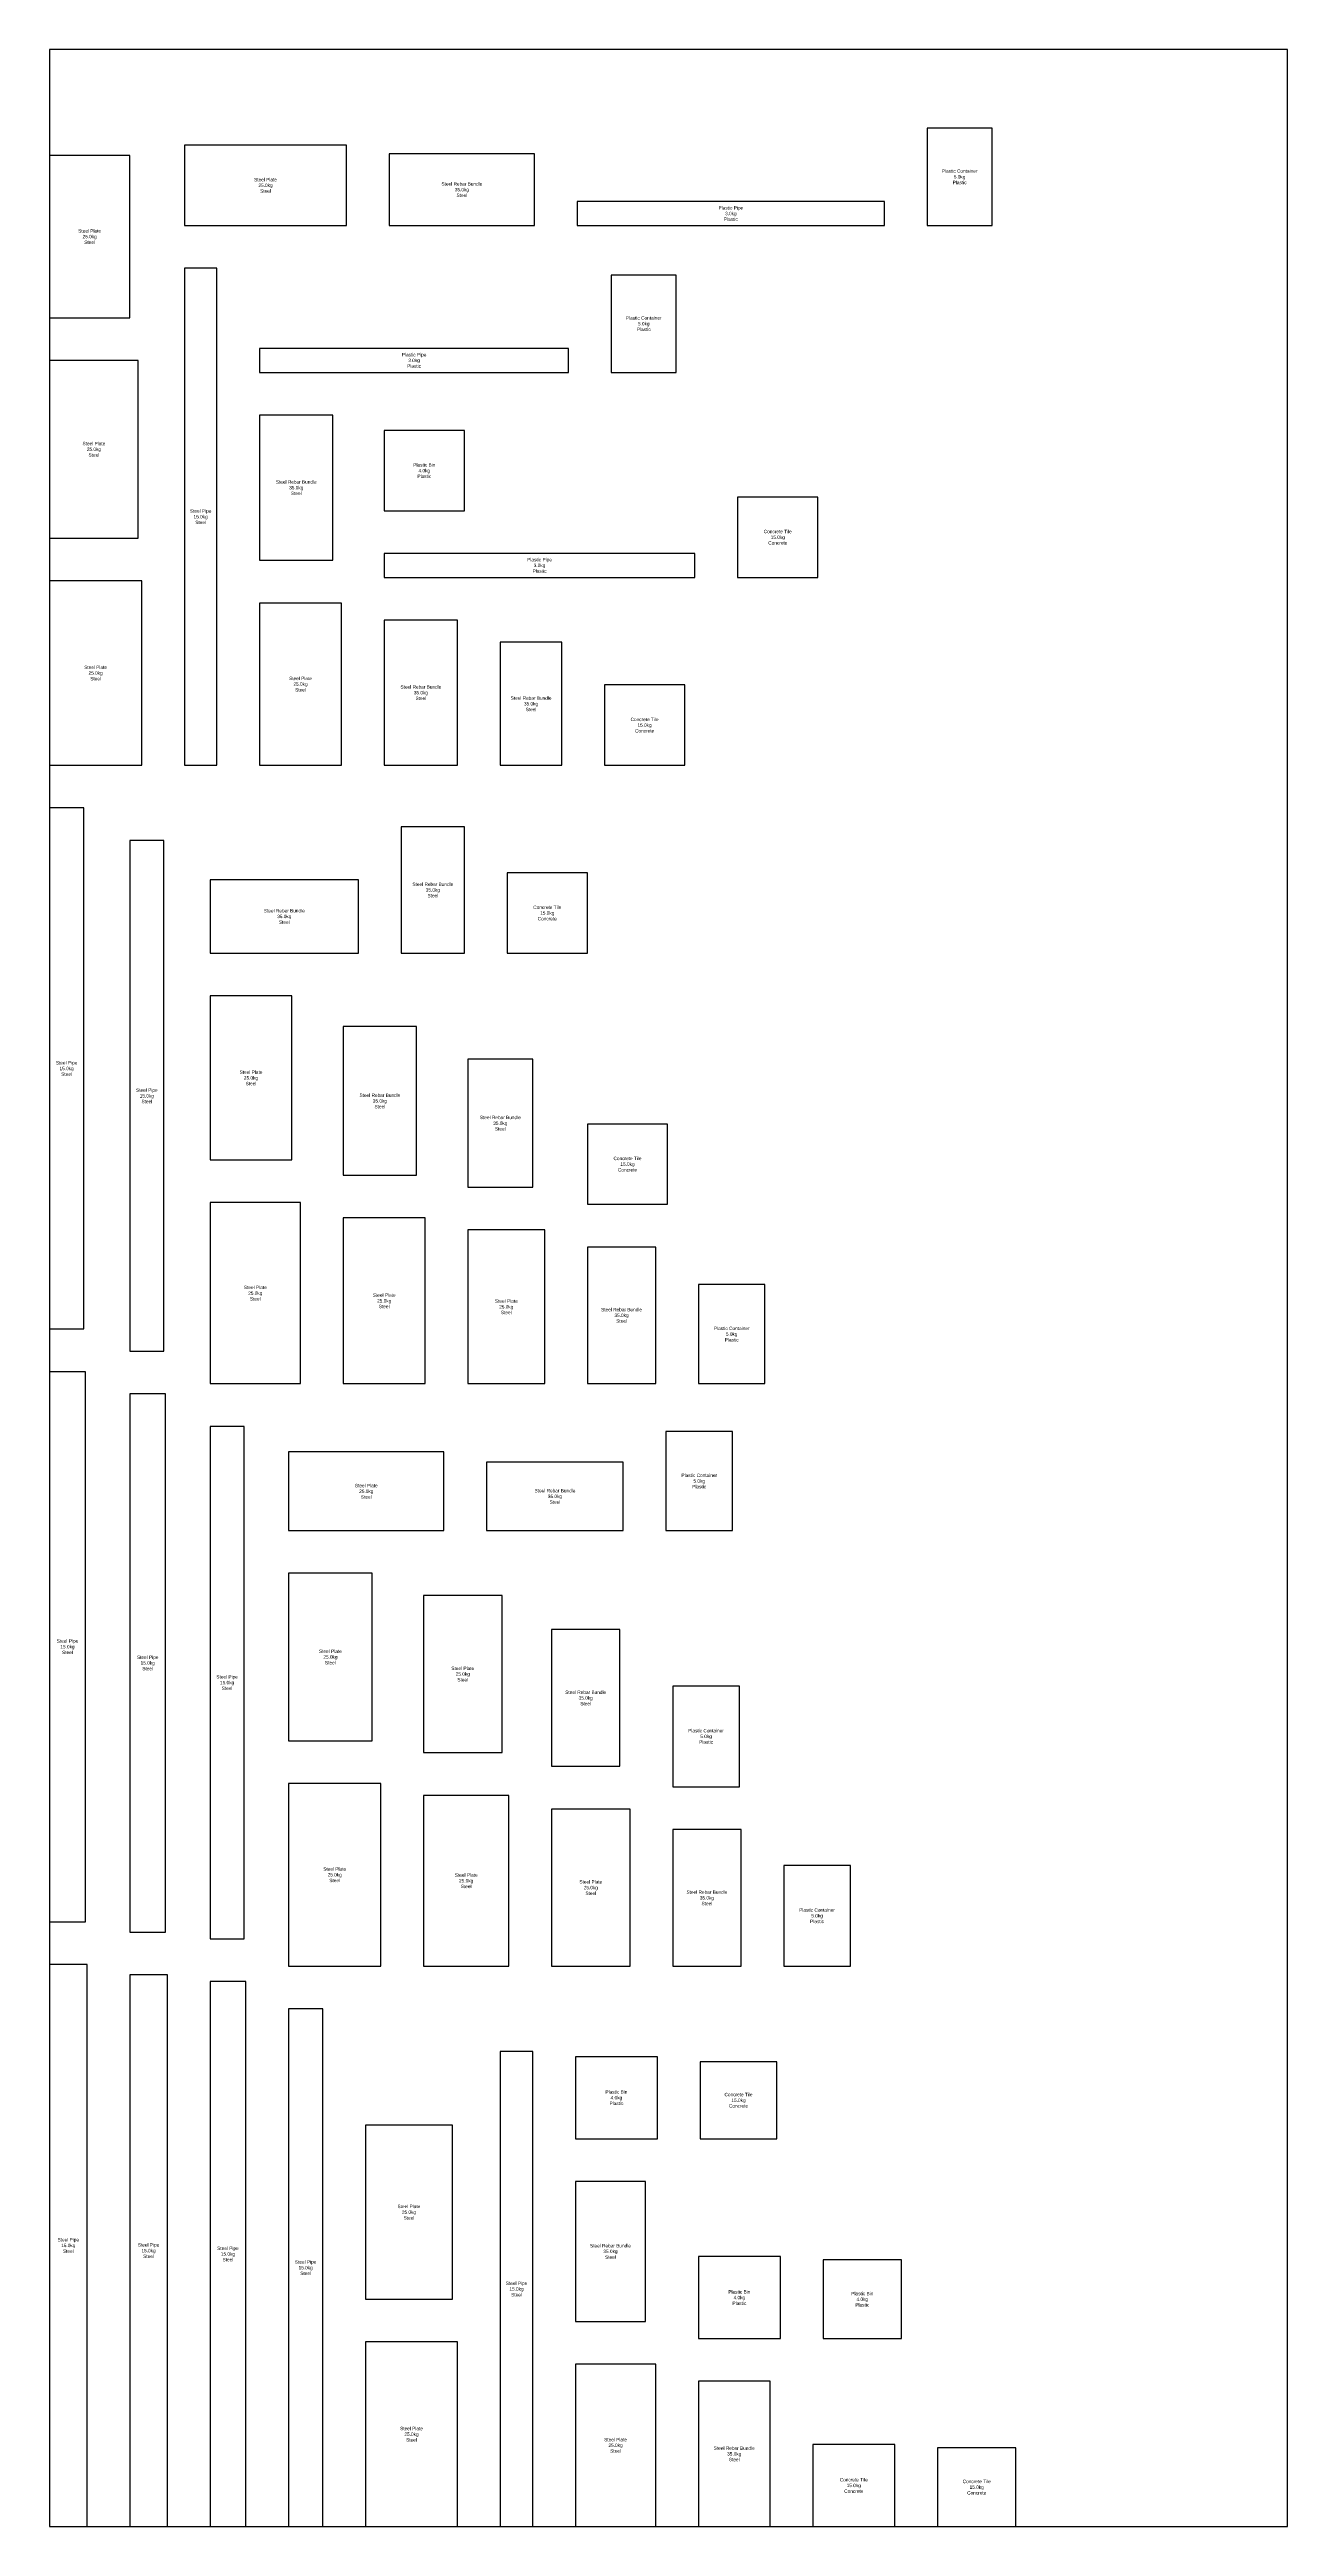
# Model space of a CAD drawing. Header units: metres. Extents: x 0 to 725, y 0 to 5950.
# Drawn here: x 0 to 725, y 4500 to 5950 of the extents above; entities that cross this region are included whole.
import ezdxf

# ---------------------------------------------------------------- set-up
doc = ezdxf.new("R2010")
doc.units = ezdxf.units.M

msp = doc.modelspace()

# ---------------------------------------------------------------- linework, layer by layer
for points in [[(0, 4500), (725, 4500), (725, 5950), (0, 5950), (0, 4500)], [(514, 5847), (552, 5847), (552, 5904), (514, 5904), (514, 5847)], [(0, 5793), (47, 5793), (47, 5888), (0, 5888), (0, 5793)], [(79, 5847), (174, 5847), (174, 5894), (79, 5894), (79, 5847)], [(199, 5847), (284, 5847), (284, 5889), (199, 5889), (199, 5847)], [(309, 5847), (489, 5847), (489, 5861), (309, 5861), (309, 5847)], [(79, 5531), (98, 5531), (98, 5822), (79, 5822), (79, 5531)], [(329, 5761), (367, 5761), (367, 5818), (329, 5818), (329, 5761)], [(123, 5761), (304, 5761), (304, 5775), (123, 5775), (123, 5761)], [(0, 5664), (52, 5664), (52, 5768), (0, 5768), (0, 5664)], [(123, 5651), (166, 5651), (166, 5736), (123, 5736), (123, 5651)], [(196, 5680), (243, 5680), (243, 5727), (196, 5727), (196, 5680)], [(403, 5641), (450, 5641), (450, 5688), (403, 5688), (403, 5641)], [(196, 5641), (378, 5641), (378, 5655), (196, 5655), (196, 5641)], [(0, 5531), (54, 5531), (54, 5639), (0, 5639), (0, 5531)], [(123, 5531), (171, 5531), (171, 5626), (123, 5626), (123, 5531)], [(196, 5531), (239, 5531), (239, 5616), (196, 5616), (196, 5531)], [(264, 5531), (300, 5531), (300, 5603), (264, 5603), (264, 5531)], [(325, 5531), (372, 5531), (372, 5578), (325, 5578), (325, 5531)], [(0, 5201), (20, 5201), (20, 5506), (0, 5506), (0, 5201)], [(47, 5188), (67, 5188), (67, 5487), (47, 5487), (47, 5188)], [(206, 5421), (243, 5421), (243, 5495), (206, 5495), (206, 5421)], [(268, 5421), (315, 5421), (315, 5468), (268, 5468), (268, 5421)], [(94, 5421), (181, 5421), (181, 5464), (94, 5464), (94, 5421)], [(94, 5300), (142, 5300), (142, 5396), (94, 5396), (94, 5300)], [(172, 5291), (215, 5291), (215, 5378), (172, 5378), (172, 5291)], [(245, 5284), (283, 5284), (283, 5359), (245, 5359), (245, 5284)], [(315, 5274), (362, 5274), (362, 5321), (315, 5321), (315, 5274)], [(94, 5169), (147, 5169), (147, 5275), (94, 5275), (94, 5169)], [(172, 5169), (220, 5169), (220, 5266), (172, 5266), (172, 5169)], [(245, 5169), (290, 5169), (290, 5259), (245, 5259), (245, 5169)], [(315, 5169), (355, 5169), (355, 5249), (315, 5249), (315, 5169)], [(380, 5169), (419, 5169), (419, 5227), (380, 5227), (380, 5169)], [(0, 4854), (21, 4854), (21, 5176), (0, 5176), (0, 4854)], [(47, 4848), (68, 4848), (68, 5163), (47, 5163), (47, 4848)], [(94, 4844), (114, 4844), (114, 5144), (94, 5144), (94, 4844)], [(361, 5083), (400, 5083), (400, 5141), (361, 5141), (361, 5083)], [(140, 5083), (231, 5083), (231, 5129), (140, 5129), (140, 5083)], [(256, 5083), (336, 5083), (336, 5123), (256, 5123), (256, 5083)], [(140, 4960), (189, 4960), (189, 5058), (140, 5058), (140, 4960)], [(219, 4953), (265, 4953), (265, 5045), (219, 5045), (219, 4953)], [(294, 4945), (334, 4945), (334, 5025), (294, 5025), (294, 4945)], [(365, 4933), (404, 4933), (404, 4992), (365, 4992), (365, 4933)], [(140, 4828), (194, 4828), (194, 4935), (140, 4935), (140, 4828)], [(219, 4828), (269, 4828), (269, 4928), (219, 4928), (219, 4828)], [(294, 4828), (340, 4828), (340, 4920), (294, 4920), (294, 4828)], [(365, 4828), (405, 4828), (405, 4908), (365, 4908), (365, 4828)], [(430, 4828), (469, 4828), (469, 4887), (430, 4887), (430, 4828)], [(0, 4500), (22, 4500), (22, 4829), (0, 4829), (0, 4500)], [(47, 4500), (69, 4500), (69, 4823), (47, 4823), (47, 4500)], [(94, 4500), (115, 4500), (115, 4819), (94, 4819), (94, 4500)], [(140, 4500), (160, 4500), (160, 4803), (140, 4803), (140, 4500)], [(264, 4500), (283, 4500), (283, 4778), (264, 4778), (264, 4500)], [(308, 4727), (356, 4727), (356, 4775), (308, 4775), (308, 4727)], [(381, 4727), (426, 4727), (426, 4772), (381, 4772), (381, 4727)], [(185, 4633), (236, 4633), (236, 4735), (185, 4735), (185, 4633)], [(308, 4620), (349, 4620), (349, 4702), (308, 4702), (308, 4620)], [(380, 4610), (428, 4610), (428, 4658), (380, 4658), (380, 4610)], [(453, 4610), (499, 4610), (499, 4656), (453, 4656), (453, 4610)], [(185, 4500), (239, 4500), (239, 4608), (185, 4608), (185, 4500)], [(308, 4500), (355, 4500), (355, 4595), (308, 4595), (308, 4500)], [(380, 4500), (422, 4500), (422, 4585), (380, 4585), (380, 4500)], [(447, 4500), (495, 4500), (495, 4548), (447, 4548), (447, 4500)], [(520, 4500), (566, 4500), (566, 4546), (520, 4546), (520, 4500)]]:
    msp.add_lwpolyline(points, close=True)

# ---------------------------------------------------------------- texts
at = {"char_height": 2, "attachment_point": 5}
for s, insert in [('Steel Plate\\P25.0kg\\PSteel', (126.5, 5870.5)), ('Plastic Container\\P5.0kg\\PPlastic', (533, 5875.5)), ('Steel Rebar Bundle\\P35.0kg\\PSteel', (241.5, 5868)), ('Plastic Pipe\\P3.0kg\\PPlastic', (399, 5854)), ('Steel Plate\\P25.0kg\\PSteel', (23.5, 5840.5)), ('Plastic Container\\P5.0kg\\PPlastic', (348, 5789.5)), ('Plastic Pipe\\P3.0kg\\PPlastic', (213.5, 5768)), ('Steel Plate\\P25.0kg\\PSteel', (26, 5716)), ('Plastic Bin\\P4.0kg\\PPlastic', (219.5, 5703.5)), ('Steel Rebar Bundle\\P35.0kg\\PSteel', (144.5, 5693.5)), ('Steel Pipe\\P15.0kg\\PSteel', (88.5, 5676.5)), ('Concrete Tile\\P15.0kg\\PConcrete', (426.5, 5664.5)), ('Plastic Pipe\\P3.0kg\\PPlastic', (287, 5648)), ('Steel Plate\\P25.0kg\\PSteel', (27, 5585)), ('Steel Plate\\P25.0kg\\PSteel', (147, 5578.5)), ('Steel Rebar Bundle\\P35.0kg\\PSteel', (217.5, 5573.5)), ('Steel Rebar Bundle\\P35.0kg\\PSteel', (282, 5567)), ('Concrete Tile\\P15.0kg\\PConcrete', (348.5, 5554.5)), ('Steel Rebar Bundle\\P35.0kg\\PSteel', (224.5, 5458)), ('Steel Rebar Bundle\\P35.0kg\\PSteel', (137.5, 5442.5)), ('Concrete Tile\\P15.0kg\\PConcrete', (291.5, 5444.5)), ('Steel Pipe\\P15.0kg\\PSteel', (10, 5353.5)), ('Steel Plate\\P25.0kg\\PSteel', (118, 5348)), ('Steel Pipe\\P15.0kg\\PSteel', (57, 5337.5)), ('Steel Rebar Bundle\\P35.0kg\\PSteel', (193.5, 5334.5)), ('Steel Rebar Bundle\\P35.0kg\\PSteel', (264, 5321.5)), ('Concrete Tile\\P15.0kg\\PConcrete', (338.5, 5297.5)), ('Steel Plate\\P25.0kg\\PSteel', (120.5, 5222)), ('Steel Plate\\P25.0kg\\PSteel', (196, 5217.5)), ('Steel Plate\\P25.0kg\\PSteel', (267.5, 5214)), ('Steel Rebar Bundle\\P35.0kg\\PSteel', (335, 5209)), ('Plastic Container\\P5.0kg\\PPlastic', (399.5, 5198)), ('Steel Plate\\P25.0kg\\PSteel', (185.5, 5106)), ('Steel Rebar Bundle\\P35.0kg\\PSteel', (296, 5103)), ('Plastic Container\\P5.0kg\\PPlastic', (380.5, 5112)), ('Steel Pipe\\P15.0kg\\PSteel', (10.5, 5015)), ('Steel Pipe\\P15.0kg\\PSteel', (57.5, 5005.5)), ('Steel Plate\\P25.0kg\\PSteel', (164.5, 5009)), ('Steel Plate\\P25.0kg\\PSteel', (242, 4999)), ('Steel Pipe\\P15.0kg\\PSteel', (104, 4994)), ('Steel Rebar Bundle\\P35.0kg\\PSteel', (314, 4985)), ('Plastic Container\\P5.0kg\\PPlastic', (384.5, 4962.5)), ('Steel Plate\\P25.0kg\\PSteel', (167, 4881.5)), ('Steel Plate\\P25.0kg\\PSteel', (244, 4878)), ('Steel Plate\\P25.0kg\\PSteel', (317, 4874)), ('Steel Rebar Bundle\\P35.0kg\\PSteel', (385, 4868)), ('Plastic Container\\P5.0kg\\PPlastic', (449.5, 4857.5)), ('Plastic Bin\\P4.0kg\\PPlastic', (332, 4751)), ('Concrete Tile\\P15.0kg\\PConcrete', (403.5, 4749.5)), ('Steel Plate\\P25.0kg\\PSteel', (210.5, 4684)), ('Steel Pipe\\P15.0kg\\PSteel', (11, 4664.5)), ('Steel Pipe\\P15.0kg\\PSteel', (58, 4661.5)), ('Steel Pipe\\P15.0kg\\PSteel', (104.5, 4659.5)), ('Steel Pipe\\P15.0kg\\PSteel', (150, 4651.5)), ('Steel Rebar Bundle\\P35.0kg\\PSteel', (328.5, 4661)), ('Steel Pipe\\P15.0kg\\PSteel', (273.5, 4639)), ('Plastic Bin\\P4.0kg\\PPlastic', (404, 4634)), ('Plastic Bin\\P4.0kg\\PPlastic', (476, 4633)), ('Steel Plate\\P25.0kg\\PSteel', (212, 4554)), ('Steel Plate\\P25.0kg\\PSteel', (331.5, 4547.5)), ('Steel Rebar Bundle\\P35.0kg\\PSteel', (401, 4542.5)), ('Concrete Tile\\P15.0kg\\PConcrete', (471, 4524)), ('Concrete Tile\\P15.0kg\\PConcrete', (543, 4523))]:
    msp.add_mtext(s, dxfattribs=dict(at, insert=insert))

doc.saveas('drawing.dxf')
